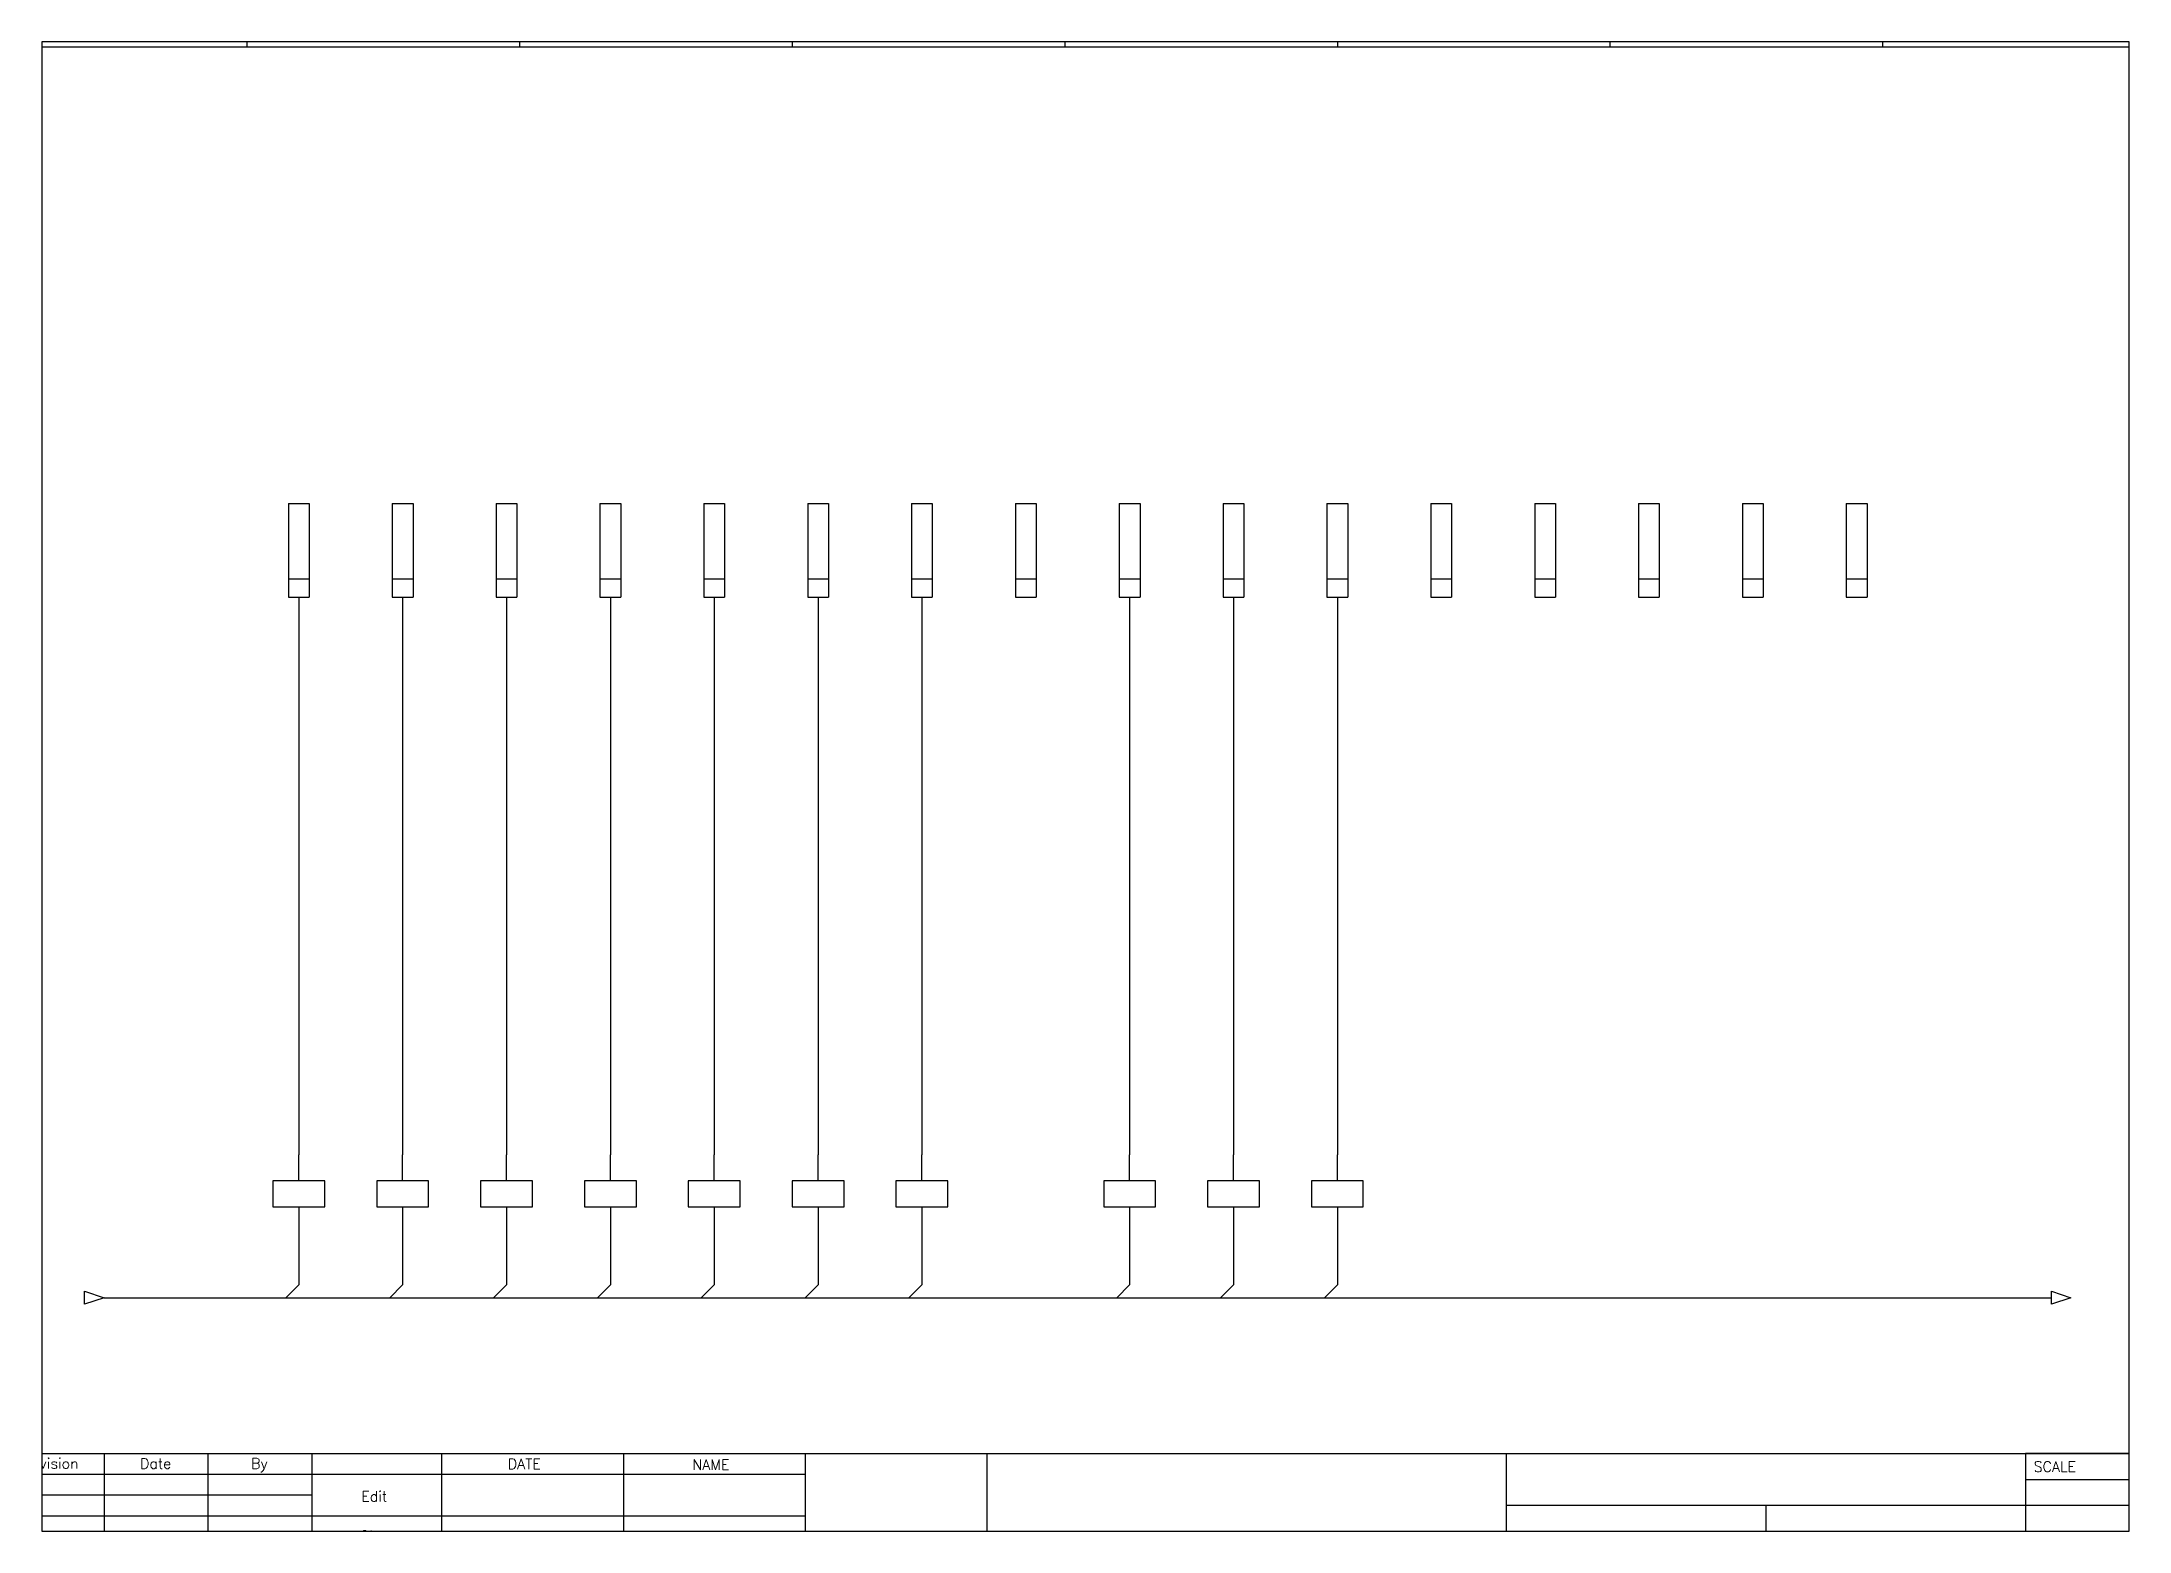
# Paper-space layout 'IEC A3 Title Block' of a CAD drawing. Header units: millimetres. Extents: x 13 to 415, y 5 to 292.
# The model-space entities are those that its viewports show. They can reach past a viewport. Long polylines and large blocks are cut down to what shows.
import ezdxf
from ezdxf.enums import TextEntityAlignment as Align

# ---------------------------------------------------------------- set-up
doc = ezdxf.new("R2010")
doc.units = ezdxf.units.MM
doc.header["$LTSCALE"] = 6
for name, color, linetype in [('025', 1, 'Continuous'), ('05', 6, 'Continuous'), ('BLU_1.0mm^2', 5, 'Continuous'), ('BRN_1.0mm^2', 14, 'Continuous'), ('DESC', 1, 'Continuous'), ('DESCCHILD', 212, 'Continuous'), ('LOC', 8, 'Continuous'), ('MISC', 2, 'Continuous'), ('SYMS', 7, 'Continuous'), ('TAGS', 51, 'Continuous'), ('TERMS', 4, 'Continuous'), ('WIRENO', 70, 'Continuous'), ('WIREREF', 61, 'Continuous'), ('WIREREF_DEST', 61, 'Continuous'), ('XREF', 7, 'Continuous')]:
    doc.layers.add(name, color=color, linetype=linetype)
doc.styles.add('WD', font='romans.shx')
doc.styles.add('WD_IEC', font='ISOCP2.shx', dxfattribs={"width": 0.9, "height": 4})

psp = doc.layouts.new('IEC A3 Title Block')

msp = doc.modelspace()

# ---------------------------------------------------------------- texts
at = {"layer": '05', "char_height": 3, "attachment_point": 1}
for s, insert in [('1', (25.61, 295.89)), ('2', (78.11, 295.89)), ('3', (130.61, 295.89)), ('4', (183.11, 295.89)), ('5', (235.61, 295.89)), ('6', (288.11, 295.89)), ('7', (340.61, 295.89)), ('8', (393.11, 295.89))]:
    msp.add_mtext_dynamic_manual_height_columns(s, width=14.5619, gutter_width=12.5, heights=[0], dxfattribs=dict(at, insert=insert))
at = {"layer": 'DESCCHILD', "char_height": 2, "attachment_point": 1, "rotation": 90, "style": 'WD_IEC'}
for s, insert in [('ENABLE PALLET FEEDER MOTOR', (160, 225)), ('ENABLE EXIT CONVEYOR MOTOR', (180, 225)), ('ENABLE BOX FEEDER MOTOR', (60, 225)), ('ENABLE ELEVATOR UP MOTOR', (100, 225)), ('ENABLE LOAD PALLET MOTOR', (140, 225)), ('ENABLE LOAD BELT MOTOR', (80, 225)), ('ENABLE ELEVATOR DOWN MOTOR', (120, 225)), ('FAULT RESET LIGHT', (220, 225)), ('START FEEDING LIGHT', (240, 225)), ('STOP FEEDING LIGHT', (260, 225)), ('RESERVE', (200, 225)), ('RESERVE', (280, 225)), ('RESERVE', (300, 225)), ('RESERVE', (320, 225)), ('RESERVE', (340, 225)), ('RESERVE', (360, 225))]:
    msp.add_mtext_dynamic_manual_height_columns(s, width=31.6116, gutter_width=7.5, heights=[7.66], dxfattribs=dict(at, insert=insert))
at = {"layer": 'MISC', "char_height": 1.5, "attachment_point": 8, "rotation": 90}
for insert in [(61.75, 155), (81.75, 155), (101.75, 155), (121.75, 155), (141.75, 155), (161.75, 155), (181.75, 155), (221.75, 155), (241.75, 155), (261.75, 155)]:
    msp.add_mtext('\\W1;BRN_1.0MM^ 2', dxfattribs=dict(at, insert=insert))
at = {"layer": 'XREF', "char_height": 1.5, "attachment_point": 1, "style": 'WD_IEC'}
for s, insert in [('{\\Fmonotxt|c0;11 \\Facaderef|c0;-O-} {\\Fmonotxt|c0;14} 02.7', (56, 45)), ('{\\Fmonotxt|c0;\\W1;11 \\Facaderef|c0;-O-\\Fisocp2|c0; \\Fmonotxt|c0;14\\Fisocp2|c0; 03.7}', (76, 45)), ('{\\Fmonotxt|c0;\\W1;11 \\Facaderef|c0;-O-\\Fisocp2|c0; \\Fmonotxt|c0;14\\Fisocp2|c0; 04.6}', (96, 45)), ('{\\Fmonotxt|c0;\\W1;11 \\Facaderef|c0;-O-\\Fisocp2|c0; \\Fmonotxt|c0;14\\Fisocp2|c0; 04.8}', (116, 45)), ('{\\Fmonotxt|c0;\\W1;11 \\Facaderef|c0;-O-\\Fisocp2|c0; \\Fmonotxt|c0;14\\Fisocp2|c0; 05.7}', (136, 45)), ('{\\Fmonotxt|c0;\\W1;11 \\Facaderef|c0;-O-\\Fisocp2|c0; \\Fmonotxt|c0;14\\Fisocp2|c0; 06.7}', (156, 45)), ('{\\Fmonotxt|c0;\\W1;11 \\Facaderef|c0;-O-\\Fisocp2|c0; \\Fmonotxt|c0;14\\Fisocp2|c0; 7.7}', (176, 45)), ('{\\Fmonotxt|c0;\\W1;11 \\Facaderef|c0;-O-\\Fisocp2|c0; \\Fmonotxt|c0;14\\Fisocp2|c0; 23.2}', (215, 45)), ('{\\Fmonotxt|c0;\\W1;11 \\Facaderef|c0;-O-\\Fisocp2|c0; \\Fmonotxt|c0;14\\Fisocp2|c0; 23.3}', (236, 45)), ('{\\Fmonotxt|c0;\\W1;11 \\Facaderef|c0;-O-\\Fisocp2|c0; \\Fmonotxt|c0;14\\Fisocp2|c0; 23.4}', (256, 45))]:
    msp.add_mtext(s, dxfattribs=dict(at, insert=insert))

# ---------------------------------------------------------------- blocks, each defined once
blk = doc.blocks.new('IEC_tblock_a3_floriambra')
at = {"layer": '05'}
for p, q in [((-840, 20), (-420, 20)), ((-815, 20), (-815, 0)), ((-795, 20), (-795, 0)), ((-775, 20), (-775, 0)), ((-750, 20), (-750, 0)), ((-715, 20), (-715, 0)), ((-680, 20), (-680, 0)), ((-645, 20), (-645, 0)), ((-545, 20), (-545, 0)), ((-420, 20), (-445, 20)), ((-445, 20), (-445, 0)), ((-445, 20), (-445, 15)), ((-840, 16), (-775, 16)), ((-775, 16), (-680, 16)), ((-445, 15), (-420, 15)), ((-840, 12), (-775, 12)), ((-545, 10), (-445, 10)), ((-495, 10), (-495, 0)), ((-445, 10), (-420, 10)), ((-840, 8), (-775, 8)), ((-775, 8), (-680, 8)), ((-445, 5), (-420, 5)), ((-420, 5), (-432.5, 5)), ((-432.5, 5), (-432.5, 0)), ((-840, 4), (-775, 4))]:
    blk.add_line(p, q, dxfattribs=at)
at = {"flags": 4}
for tag, p, height in [('DESCRIPT_PROYECT', (-642.46, 13.18), 3), ('CODIGO_PROYECT', (-542.84, 14.13), 2), ('SCALA', (-432.21, 16.54), 1.5), ('FECHA_CREA', (-747.6, 10.56), 2), ('AUTHOR', (-713.38, 10.89), 2), ('INSTALACION', (-441.74, 11.01), 2), ('DESCRIPCION_1', (-642.34, 8.1), 3), ('LOCALIZACION', (-441.61, 6.6), 2), ('FECHA_EDIT', (-747.73, 3.45), 2), ('REVISADO', (-713.31, 2.96), 2), ('DESCRIPCION_2', (-642.22, 3.39), 3), ('ARCHIVO', (-542.76, 1.55), 2), ('COMENTARIO', (-492.87, 1.14), 2), ('PAG', (-429.4, 1.2), 2)]:
    blk.add_attdef(tag, p, '', height=height, dxfattribs=at)
at = {"layer": '025', "style": 'WD'}
for s, p in [('Revision', (-825.33, 17.07)), ('Date', (-805.08, 17.05)), ('By', (-785.09, 17.06)), ('NAME', (-698.14, 16.82)), ('SCALE', (-439.33, 16.45))]:
    blk.add_text(s, height=2, dxfattribs=at).set_placement(p, align=Align.CENTER)
for s, p in [('DATE', (-737.24, 16.98)), ('Edit', (-765.46, 10.72)), ('Chec.', (-765.74, 3.12)), ('SHEETS', (-444.15, 1.23))]:
    blk.add_text(s, height=2, dxfattribs=at).set_placement(p)
blk = doc.blocks.new('PLCIOO3V')
for p, q in [((-2, 18), (-2, 0)), ((-2, 18), (2, 18)), ((2, 18), (2, 0)), ((-2, 3.5), (2, 3.5)), ((-2, 0), (2, 0))]:
    blk.add_line(p, q)
at = {"style": 'WD_IEC', "width": 0.9}
blk.add_attdef('TERMDESC01L', text='', height=2, rotation=90, dxfattribs=at).set_placement((2.25, 42.5), align=Align.TOP_RIGHT)
at = {"style": 'WD_IEC'}
for tag, height, width, p in [('MFG', 2.5, 0.8, (-7, 32.5)), ('DESC', 2.5, 0.8, (-4, 32.5)), ('DESCA01', 2.5, 0.9, (-0.5, 32.5)), ('DESCB01', 2.5, 0.9, (2.5, 32.5)), ('DESCD01', 2.5, 0.9, (5.53, 32.5)), ('DESCE01', 2.5, 0.9, (8.53, 32.5)), ('CAT', 2.5, 0.9, (-7, 25.5)), ('DESCC01', 1, 0.9, (3.54, 15.8))]:
    blk.add_attdef(tag, text='', height=height, rotation=90, dxfattribs=dict(at, width=width)).set_placement(p, align=Align.RIGHT)
at = {"style": 'WD_IEC', "width": 0.8}
for tag, p in [('INST', (-3.5, 15.5)), ('LOC', (-3.5, 12))]:
    blk.add_attdef(tag, text='', height=2.5, dxfattribs=at).set_placement(p, align=Align.RIGHT)
at = {"style": 'WD_IEC', "width": 0.9}
blk.add_attdef('LINE1', text='', height=2.5, rotation=90, dxfattribs=at).set_placement((-16, 10), align=Align.CENTER)
blk.add_attdef('LINE2', text='', height=2.5, rotation=90, dxfattribs=at).set_placement((-16, 10), align=Align.TOP_CENTER)
at = {"style": 'WD_IEC', "width": 0.8}
for tag, height, p in [('TAGA01', 2.5, (0, 9)), ('TERM01L', 2, (0, 1.75))]:
    blk.add_attdef(tag, text='', height=height, rotation=90, dxfattribs=at).set_placement(p, align=Align.MIDDLE)
at = {"style": 'WD_IEC'}
blk.add_attdef('TAG1', text='', height=1, rotation=90, dxfattribs=at).set_placement((-3.18, 8.27), align=Align.RIGHT)
at = {"linetype": 'Continuous', "style": 'WD_IEC', "flags": 9}
for tag, p in [('ASSYCODE', (-2.39, 7.82)), ('FAMILY', (-2.39, 1.32))]:
    blk.add_attdef(tag, text='', height=0.16, rotation=90, dxfattribs=at).set_placement(p, align=Align.CENTER)
at = {"style": 'WD_IEC', "flags": 1}
blk.add_attdef('X8TERM01L', (0, 0), '', height=0.16, rotation=90, dxfattribs=at)
blk = doc.blocks.new('HA1D3')
blk.add_lwpolyline([(0, 0), (-3.75, -1.25), (-3.75, 1.25)], close=True)
at = {"style": 'WD_IEC'}
blk.add_attdef('XREF', text='', height=2.5, dxfattribs=at).set_placement((-5, 0), align=Align.MIDDLE_RIGHT)
at = {"style": 'WD_IEC', "flags": 1}
blk.add_attdef('SIGCODE', text='', height=1, dxfattribs=at).set_placement((-2.5, 1.8), align=Align.RIGHT)
at = {"style": 'WD_IEC'}
for tag, p, height, flags in [('X1TERM01', (0, 0), 0.32, 1), ('WIRENO', (1.25, 1), 2.5, 8)]:
    blk.add_attdef(tag, p, '', height=height, dxfattribs=dict(at, flags=flags))
blk.add_attdef('DESC1', text='', height=2.5, dxfattribs=at).set_placement((1.25, -1), align=Align.TOP_LEFT)
blk = doc.blocks.new('WD_WNH')
at = {"linetype": 'Continuous', "style": 'WD_IEC', "width": 0.8}
blk.add_attdef('WIRENO', text='', height=2.5, dxfattribs=at).set_placement((0, 0.75), align=Align.CENTER)
at = {"style": 'WD_IEC', "flags": 1}
for tag, p in [('W08USER', (0, 0.375)), ('W04USER', (0, 0.875)), ('W05USER', (0, 0.75)), ('W09USER', (0, 0.25)), ('W03USER', (0, 1)), ('W06USER', (0, 0.625)), ('W07USER', (0, 0.5)), ('W02USER', (0, 1.125)), ('W01USER', (0, 1.25)), ('W10USER', (0, 0.125))]:
    blk.add_attdef(tag, text='', height=0.08, dxfattribs=at).set_placement(p, align=Align.CENTER)
blk = doc.blocks.new('HA1S1')
blk.add_lwpolyline([(0, 1.25), (3.75, 0), (0, -1.25)], close=True)
at = {"style": 'WD_IEC'}
for tag, height, flags, p in [('WIRENO', 2.5, 8, (-1.25, 1)), ('SIGCODE', 1, 1, (5, 1.8))]:
    blk.add_attdef(tag, text='', height=height, dxfattribs=dict(at, flags=flags)).set_placement(p, align=Align.RIGHT)
at = {"style": 'WD_IEC', "flags": 1}
blk.add_attdef('X4TERM01', (0, 0), '', height=0.32, dxfattribs=at)
at = {"style": 'WD_IEC'}
blk.add_attdef('XREF', text='', height=2.5, dxfattribs=at).set_placement((5, 0), align=Align.MIDDLE_LEFT)
blk.add_attdef('DESC1', text='', height=2.5, dxfattribs=at).set_placement((-1.25, -1), align=Align.TOP_RIGHT)
blk = doc.blocks.new('HT0_412')
for p, q in [((0, 2.5), (-2.5, 0)), ((-2.5, 0), (2.5, 0))]:
    blk.add_line(p, q)
at = {"style": 'WD_IEC', "flags": 1}
for tag, p in [('X4TERM01', (-2.5, 0)), ('WDWSEQ', (-2.1, 1.03)), ('X2TERM01', (0, 2.5)), ('X1TERM01', (2.5, 0))]:
    blk.add_attdef(tag, p, '', height=0.4, dxfattribs=at)
blk = doc.blocks.new('VCR1')
for p, q in [((0, 2.5), (0, 7.5)), ((0, -2.5), (0, -7.5))]:
    blk.add_line(p, q)
blk.add_lwpolyline([(-5, 2.5), (-5, -2.5), (5, -2.5), (5, 2.5)], close=True)
at = {"style": 'WD_IEC'}
for tag, p in [('INST', (-5.25, 11.5)), ('LOC', (-5.25, 8)), ('TAG1', (-5.25, 4.5)), ('DESC2', (-5.25, -10.35)), ('DESC1', (-5.25, -6.85)), ('DESC3', (-5.25, -13.85))]:
    blk.add_attdef(tag, text='', height=2.5, dxfattribs=at).set_placement(p, align=Align.RIGHT)
blk.add_attdef('TERM01', text='', height=2, rotation=90, dxfattribs=at).set_placement((-1, 7.5), align=Align.RIGHT)
at = {"style": 'WD_IEC', "flags": 1}
for tag, p, height in [('X2TERM01', (0, 7.5), 0.32), ('X4LINK', (-5, 0), 0.32), ('X1LINK', (5, 0), 0.32), ('ASSYCODE', (1, -4), 1), ('X8TERM02', (0, -7.5), 0.32), ('FAMILY', (1, -5.5), 1), ('CATDESC', (1, -7), 1)]:
    blk.add_attdef(tag, p, '', height=height, dxfattribs=at)
at = {"style": 'WD_IEC', "flags": 9}
for tag, p in [('MFG', (-6, 1)), ('CAT', (-6, -1.5))]:
    blk.add_attdef(tag, text='', height=1.5, dxfattribs=at).set_placement(p, align=Align.RIGHT)
at = {"style": 'WD_IEC'}
blk.add_attdef('TERM02', (-1, -7.5), '', height=2, rotation=90, dxfattribs=at)
at = {"lineweight": 9, "style": 'WD_IEC'}
for tag, p in [('NO', (-5.5, -16.5)), ('NC', (-5.5, -20))]:
    blk.add_attdef(tag, text='', height=2.5, dxfattribs=at).set_placement(p, align=Align.TOP_RIGHT)
for tag, p in [('XREFNO', (-4, -16.5)), ('XREFNC', (-4, -20))]:
    blk.add_attdef(tag, text='', height=2.5, dxfattribs=at).set_placement(p, align=Align.TOP_LEFT)
blk = doc.blocks.new('WD_WNV')
at = {"linetype": 'Continuous', "style": 'WD_IEC', "width": 0.8}
blk.add_attdef('WIRENO', text='', height=2.5, dxfattribs=at).set_placement((-1.6, 0), align=Align.MIDDLE_RIGHT)
at = {"style": 'WD_IEC', "flags": 1}
for tag, p in [('W08USER', (-1, 0.375)), ('W04USER', (-1, 0.875)), ('W05USER', (-1, 0.75)), ('W09USER', (-1, 0.25)), ('W03USER', (-1, 1)), ('W06USER', (-1, 0.625)), ('W07USER', (-1, 0.5)), ('W02USER', (-1, 1.125)), ('W01USER', (-1, 1.25)), ('W10USER', (-1, 0.125))]:
    blk.add_attdef(tag, text='', height=0.08, dxfattribs=at).set_placement(p, align=Align.CENTER)

# ---------------------------------------------------------------- linework, layer by layer
at = {"layer": '05'}
for p, q in [((52.5, 297), (52.5, 291)), ((105, 297), (105, 291)), ((157.5, 297), (157.5, 291)), ((210, 297), (210, 291)), ((262.5, 297), (262.5, 291)), ((315, 297), (315, 291)), ((367.5, 297), (367.5, 291)), ((0, 291), (420, 291))]:
    msp.add_line(p, q, dxfattribs=at)
at = {"layer": 'BLU_1.0mm^2'}
for p, q in [((62.5, 62.5), (62.5, 52.5)), ((82.5, 62.5), (82.5, 52.5)), ((102.5, 62.5), (102.5, 52.5)), ((122.5, 62.5), (122.5, 52.5)), ((142.5, 62.5), (142.5, 52.5)), ((162.5, 62.5), (162.5, 52.5)), ((182.5, 62.5), (182.5, 52.5)), ((222.5, 62.5), (222.5, 52.5)), ((242.5, 62.5), (242.5, 52.5)), ((262.5, 62.5), (262.5, 52.5)), ((25, 50), (60, 50)), ((65, 50), (80, 50)), ((85, 50), (100, 50)), ((105, 50), (120, 50)), ((125, 50), (140, 50)), ((145, 50), (160, 50)), ((165, 50), (180, 50)), ((185, 50), (220, 50)), ((225, 50), (240, 50)), ((245, 50), (260, 50)), ((265, 50), (400, 50))]:
    msp.add_line(p, q, dxfattribs=at)
at = {"layer": 'BRN_1.0mm^2'}
for p, q in [((62.5, 185), (62.5, 77.5)), ((82.5, 185), (82.5, 77.5)), ((102.5, 185), (102.5, 77.5)), ((122.5, 185), (122.5, 77.5)), ((142.5, 185), (142.5, 77.5)), ((162.5, 185), (162.5, 77.5)), ((182.5, 185), (182.5, 77.5)), ((222.5, 185), (222.5, 77.5)), ((242.5, 185), (242.5, 77.5)), ((262.5, 185), (262.5, 77.5))]:
    msp.add_line(p, q, dxfattribs=at)

# ---------------------------------------------------------------- block references
ref = msp.add_blockref('IEC_tblock_a3_floriambra', (840, 0))
ref.add_attrib('FECHA_EDIT', '2026-03-07', (92.27, 3.45), dxfattribs={"height": 2})
ref.add_attrib('FECHA_CREA', '2026-03-07', (92.4, 10.56), dxfattribs={"height": 2})
ref.add_attrib('REVISADO', 'FLORIAMBRA', (126.69, 2.96), dxfattribs={"height": 2})
ref.add_attrib('AUTHOR', 'FLORIAMBRA', (126.62, 10.89), dxfattribs={"height": 2})
ref.add_attrib('DESCRIPCION_2', '6ES7223-1BL32-0XB0', (197.78, 3.39), dxfattribs={"height": 3})
ref.add_attrib('DESCRIPCION_1', 'SM 1223, 16DI/16DO', (197.66, 8.1), dxfattribs={"height": 3})
ref.add_attrib('DESCRIPT_PROYECT', 'PLC DIGITAL OUTPUTS', (197.54, 13.18), dxfattribs={"height": 3})
ref.add_attrib('CODIGO_PROYECT', 'FA001', (297.16, 14.13), dxfattribs={"height": 2})
ref.add_attrib('ARCHIVO', '18-OUTPUTDO6ES7215-1AG40-0XB0', (297.24, 1.55), dxfattribs={"height": 2})
ref.add_attrib('PAG', '18', (410.6, 1.2), dxfattribs={"height": 2})
ref.add_attrib('SCALA', '1:1', (407.79, 16.54), dxfattribs={"height": 1.5})
at = {"layer": 'BLU_1.0mm^2'}
for p in [(62.5, 50), (82.5, 50), (102.5, 50), (122.5, 50), (142.5, 50), (162.5, 50), (182.5, 50), (222.5, 50), (242.5, 50), (262.5, 50)]:
    msp.add_blockref('HT0_412', p, dxfattribs=at)
at = {"layer": 'SYMS'}
ref = msp.add_blockref('PLCIOO3V', (62.5, 185), dxfattribs=at)
ref.add_attrib('TERM01L', 'DQ.a', dxfattribs={"layer": 'TERMS', "height": 2, "rotation": 90, "style": 'WD_IEC', "width": 0.8}).set_placement((62.5, 186.75), align=Align.MIDDLE)
ref.add_attrib('DESCC01', 'SM 1223, 16DI/16DO', dxfattribs={"layer": 'DESC', "height": 1, "rotation": 90, "style": 'WD_IEC', "width": 0.9}).set_placement((66.04, 200.8), align=Align.RIGHT)
ref.add_attrib('LOC', 'A1', dxfattribs={"layer": 'LOC', "height": 2.5, "style": 'WD_IEC', "width": 0.8}).set_placement((59, 197), align=Align.RIGHT)
ref.add_attrib('TAGA01', '0', dxfattribs={"layer": 'TAGS', "height": 2.5, "rotation": 90, "style": 'WD_IEC', "width": 0.8}).set_placement((62.5, 194), align=Align.MIDDLE)
ref.add_attrib('TAG1', '+A1-A2', dxfattribs={"layer": 'TAGS', "height": 1, "rotation": 90, "style": 'WD_IEC'}).set_placement((59.32, 193.27), align=Align.RIGHT)
ref = msp.add_blockref('PLCIOO3V', (82.5, 185), dxfattribs=at)
ref.add_attrib('TERM01L', 'DQ.a', dxfattribs={"layer": 'TERMS', "height": 2, "rotation": 90, "style": 'WD_IEC', "width": 0.8}).set_placement((82.5, 186.75), align=Align.MIDDLE)
ref.add_attrib('DESCC01', 'SM 1223, 16DI/16DO', dxfattribs={"layer": 'DESC', "height": 1, "rotation": 90, "style": 'WD_IEC', "width": 0.9}).set_placement((86.04, 200.8), align=Align.RIGHT)
ref.add_attrib('LOC', 'A1', dxfattribs={"layer": 'LOC', "height": 2.5, "style": 'WD_IEC', "width": 0.8}).set_placement((79, 197), align=Align.RIGHT)
ref.add_attrib('TAGA01', '1', dxfattribs={"layer": 'TAGS', "height": 2.5, "rotation": 90, "style": 'WD_IEC', "width": 0.8}).set_placement((82.5, 194), align=Align.MIDDLE)
ref.add_attrib('TAG1', '+A1-A2', dxfattribs={"layer": 'TAGS', "height": 1, "rotation": 90, "style": 'WD_IEC'}).set_placement((79.32, 193.27), align=Align.RIGHT)
ref = msp.add_blockref('PLCIOO3V', (102.5, 185), dxfattribs=at)
ref.add_attrib('TERM01L', 'DQ.a', dxfattribs={"layer": 'TERMS', "height": 2, "rotation": 90, "style": 'WD_IEC', "width": 0.8}).set_placement((102.5, 186.75), align=Align.MIDDLE)
ref.add_attrib('DESCC01', 'SM 1223, 16DI/16DO', dxfattribs={"layer": 'DESC', "height": 1, "rotation": 90, "style": 'WD_IEC', "width": 0.9}).set_placement((106.04, 200.8), align=Align.RIGHT)
ref.add_attrib('LOC', 'A1', dxfattribs={"layer": 'LOC', "height": 2.5, "style": 'WD_IEC', "width": 0.8}).set_placement((99, 197), align=Align.RIGHT)
ref.add_attrib('TAGA01', '2', dxfattribs={"layer": 'TAGS', "height": 2.5, "rotation": 90, "style": 'WD_IEC', "width": 0.8}).set_placement((102.5, 194), align=Align.MIDDLE)
ref.add_attrib('TAG1', '+A1-A2', dxfattribs={"layer": 'TAGS', "height": 1, "rotation": 90, "style": 'WD_IEC'}).set_placement((99.32, 193.27), align=Align.RIGHT)
ref = msp.add_blockref('PLCIOO3V', (122.5, 185), dxfattribs=at)
ref.add_attrib('TERM01L', 'DQ.a', dxfattribs={"layer": 'TERMS', "height": 2, "rotation": 90, "style": 'WD_IEC', "width": 0.8}).set_placement((122.5, 186.75), align=Align.MIDDLE)
ref.add_attrib('DESCC01', 'SM 1223, 16DI/16DO', dxfattribs={"layer": 'DESC', "height": 1, "rotation": 90, "style": 'WD_IEC', "width": 0.9}).set_placement((126.04, 200.8), align=Align.RIGHT)
ref.add_attrib('LOC', 'A1', dxfattribs={"layer": 'LOC', "height": 2.5, "style": 'WD_IEC', "width": 0.8}).set_placement((119, 197), align=Align.RIGHT)
ref.add_attrib('TAGA01', '3', dxfattribs={"layer": 'TAGS', "height": 2.5, "rotation": 90, "style": 'WD_IEC', "width": 0.8}).set_placement((122.5, 194), align=Align.MIDDLE)
ref.add_attrib('TAG1', '+A1-A2', dxfattribs={"layer": 'TAGS', "height": 1, "rotation": 90, "style": 'WD_IEC'}).set_placement((119.32, 193.27), align=Align.RIGHT)
ref = msp.add_blockref('PLCIOO3V', (142.5, 185), dxfattribs=at)
ref.add_attrib('TERM01L', 'DQ.a', dxfattribs={"layer": 'TERMS', "height": 2, "rotation": 90, "style": 'WD_IEC', "width": 0.8}).set_placement((142.5, 186.75), align=Align.MIDDLE)
ref.add_attrib('DESCC01', 'SM 1223, 16DI/16DO', dxfattribs={"layer": 'DESC', "height": 1, "rotation": 90, "style": 'WD_IEC', "width": 0.9}).set_placement((146.04, 200.8), align=Align.RIGHT)
ref.add_attrib('LOC', 'A1', dxfattribs={"layer": 'LOC', "height": 2.5, "style": 'WD_IEC', "width": 0.8}).set_placement((139, 197), align=Align.RIGHT)
ref.add_attrib('TAGA01', '4', dxfattribs={"layer": 'TAGS', "height": 2.5, "rotation": 90, "style": 'WD_IEC', "width": 0.8}).set_placement((142.5, 194), align=Align.MIDDLE)
ref.add_attrib('TAG1', '+A1-A2', dxfattribs={"layer": 'TAGS', "height": 1, "rotation": 90, "style": 'WD_IEC'}).set_placement((139.32, 193.27), align=Align.RIGHT)
ref = msp.add_blockref('PLCIOO3V', (162.5, 185), dxfattribs=at)
ref.add_attrib('TERM01L', 'DQ.a', dxfattribs={"layer": 'TERMS', "height": 2, "rotation": 90, "style": 'WD_IEC', "width": 0.8}).set_placement((162.5, 186.75), align=Align.MIDDLE)
ref.add_attrib('DESCC01', 'SM 1223, 16DI/16DO', dxfattribs={"layer": 'DESC', "height": 1, "rotation": 90, "style": 'WD_IEC', "width": 0.9}).set_placement((166.04, 200.8), align=Align.RIGHT)
ref.add_attrib('LOC', 'A1', dxfattribs={"layer": 'LOC', "height": 2.5, "style": 'WD_IEC', "width": 0.8}).set_placement((159, 197), align=Align.RIGHT)
ref.add_attrib('TAGA01', '5', dxfattribs={"layer": 'TAGS', "height": 2.5, "rotation": 90, "style": 'WD_IEC', "width": 0.8}).set_placement((162.5, 194), align=Align.MIDDLE)
ref.add_attrib('TAG1', '+A1-A2', dxfattribs={"layer": 'TAGS', "height": 1, "rotation": 90, "style": 'WD_IEC'}).set_placement((159.32, 193.27), align=Align.RIGHT)
ref = msp.add_blockref('PLCIOO3V', (182.5, 185), dxfattribs=at)
ref.add_attrib('TERM01L', 'DQ.a', dxfattribs={"layer": 'TERMS', "height": 2, "rotation": 90, "style": 'WD_IEC', "width": 0.8}).set_placement((182.5, 186.75), align=Align.MIDDLE)
ref.add_attrib('DESCC01', 'SM 1223, 16DI/16DO', dxfattribs={"layer": 'DESC', "height": 1, "rotation": 90, "style": 'WD_IEC', "width": 0.9}).set_placement((186.04, 200.8), align=Align.RIGHT)
ref.add_attrib('LOC', 'A1', dxfattribs={"layer": 'LOC', "height": 2.5, "style": 'WD_IEC', "width": 0.8}).set_placement((179, 197), align=Align.RIGHT)
ref.add_attrib('TAGA01', '6', dxfattribs={"layer": 'TAGS', "height": 2.5, "rotation": 90, "style": 'WD_IEC', "width": 0.8}).set_placement((182.5, 194), align=Align.MIDDLE)
ref.add_attrib('TAG1', '+A1-A2', dxfattribs={"layer": 'TAGS', "height": 1, "rotation": 90, "style": 'WD_IEC'}).set_placement((179.32, 193.27), align=Align.RIGHT)
ref = msp.add_blockref('PLCIOO3V', (202.5, 185), dxfattribs=at)
ref.add_attrib('TERM01L', 'DQ.a', dxfattribs={"layer": 'TERMS', "height": 2, "rotation": 90, "style": 'WD_IEC', "width": 0.8}).set_placement((202.5, 186.75), align=Align.MIDDLE)
ref.add_attrib('DESCC01', 'SM 1223, 16DI/16DO', dxfattribs={"layer": 'DESC', "height": 1, "rotation": 90, "style": 'WD_IEC', "width": 0.9}).set_placement((206.04, 200.8), align=Align.RIGHT)
ref.add_attrib('LOC', 'A1', dxfattribs={"layer": 'LOC', "height": 2.5, "style": 'WD_IEC', "width": 0.8}).set_placement((199, 197), align=Align.RIGHT)
ref.add_attrib('TAGA01', '7', dxfattribs={"layer": 'TAGS', "height": 2.5, "rotation": 90, "style": 'WD_IEC', "width": 0.8}).set_placement((202.5, 194), align=Align.MIDDLE)
ref.add_attrib('TAG1', '+A1-A2', dxfattribs={"layer": 'TAGS', "height": 1, "rotation": 90, "style": 'WD_IEC'}).set_placement((199.32, 193.27), align=Align.RIGHT)
ref = msp.add_blockref('PLCIOO3V', (222.5, 185), dxfattribs=at)
ref.add_attrib('TERM01L', 'DQ.b', dxfattribs={"layer": 'TERMS', "height": 2, "rotation": 90, "style": 'WD_IEC', "width": 0.8}).set_placement((222.5, 186.75), align=Align.MIDDLE)
ref.add_attrib('DESCC01', 'SM 1223, 16DI/16DO', dxfattribs={"layer": 'DESC', "height": 1, "rotation": 90, "style": 'WD_IEC', "width": 0.9}).set_placement((226.04, 200.8), align=Align.RIGHT)
ref.add_attrib('LOC', 'A1', dxfattribs={"layer": 'LOC', "height": 2.5, "style": 'WD_IEC', "width": 0.8}).set_placement((219, 197), align=Align.RIGHT)
ref.add_attrib('TAGA01', '0', dxfattribs={"layer": 'TAGS', "height": 2.5, "rotation": 90, "style": 'WD_IEC', "width": 0.8}).set_placement((222.5, 194), align=Align.MIDDLE)
ref.add_attrib('TAG1', '+A1-A2', dxfattribs={"layer": 'TAGS', "height": 1, "rotation": 90, "style": 'WD_IEC'}).set_placement((219.32, 193.27), align=Align.RIGHT)
ref = msp.add_blockref('PLCIOO3V', (242.5, 185), dxfattribs=at)
ref.add_attrib('TERM01L', 'DQ.b', dxfattribs={"layer": 'TERMS', "height": 2, "rotation": 90, "style": 'WD_IEC', "width": 0.8}).set_placement((242.5, 186.75), align=Align.MIDDLE)
ref.add_attrib('DESCC01', 'SM 1223, 16DI/16DO', dxfattribs={"layer": 'DESC', "height": 1, "rotation": 90, "style": 'WD_IEC', "width": 0.9}).set_placement((246.04, 200.8), align=Align.RIGHT)
ref.add_attrib('LOC', 'A1', dxfattribs={"layer": 'LOC', "height": 2.5, "style": 'WD_IEC', "width": 0.8}).set_placement((239, 197), align=Align.RIGHT)
ref.add_attrib('TAGA01', '1', dxfattribs={"layer": 'TAGS', "height": 2.5, "rotation": 90, "style": 'WD_IEC', "width": 0.8}).set_placement((242.5, 194), align=Align.MIDDLE)
ref.add_attrib('TAG1', '+A1-A2', dxfattribs={"layer": 'TAGS', "height": 1, "rotation": 90, "style": 'WD_IEC'}).set_placement((239.32, 193.27), align=Align.RIGHT)
ref = msp.add_blockref('PLCIOO3V', (262.5, 185), dxfattribs=at)
ref.add_attrib('TERM01L', 'DQ.b', dxfattribs={"layer": 'TERMS', "height": 2, "rotation": 90, "style": 'WD_IEC', "width": 0.8}).set_placement((262.5, 186.75), align=Align.MIDDLE)
ref.add_attrib('DESCC01', 'SM 1223, 16DI/16DO', dxfattribs={"layer": 'DESC', "height": 1, "rotation": 90, "style": 'WD_IEC', "width": 0.9}).set_placement((266.04, 200.8), align=Align.RIGHT)
ref.add_attrib('LOC', 'A1', dxfattribs={"layer": 'LOC', "height": 2.5, "style": 'WD_IEC', "width": 0.8}).set_placement((259, 197), align=Align.RIGHT)
ref.add_attrib('TAGA01', '2', dxfattribs={"layer": 'TAGS', "height": 2.5, "rotation": 90, "style": 'WD_IEC', "width": 0.8}).set_placement((262.5, 194), align=Align.MIDDLE)
ref.add_attrib('TAG1', '+A1-A2', dxfattribs={"layer": 'TAGS', "height": 1, "rotation": 90, "style": 'WD_IEC'}).set_placement((259.32, 193.27), align=Align.RIGHT)
ref = msp.add_blockref('PLCIOO3V', (282.5, 185), dxfattribs=at)
ref.add_attrib('TERM01L', 'DQ.b', dxfattribs={"layer": 'TERMS', "height": 2, "rotation": 90, "style": 'WD_IEC', "width": 0.8}).set_placement((282.5, 186.75), align=Align.MIDDLE)
ref.add_attrib('DESCC01', 'SM 1223, 16DI/16DO', dxfattribs={"layer": 'DESC', "height": 1, "rotation": 90, "style": 'WD_IEC', "width": 0.9}).set_placement((286.04, 200.8), align=Align.RIGHT)
ref.add_attrib('LOC', 'A1', dxfattribs={"layer": 'LOC', "height": 2.5, "style": 'WD_IEC', "width": 0.8}).set_placement((279, 197), align=Align.RIGHT)
ref.add_attrib('TAGA01', '3', dxfattribs={"layer": 'TAGS', "height": 2.5, "rotation": 90, "style": 'WD_IEC', "width": 0.8}).set_placement((282.5, 194), align=Align.MIDDLE)
ref.add_attrib('TAG1', '+A1-A2', dxfattribs={"layer": 'TAGS', "height": 1, "rotation": 90, "style": 'WD_IEC'}).set_placement((279.32, 193.27), align=Align.RIGHT)
ref = msp.add_blockref('PLCIOO3V', (302.5, 185), dxfattribs=at)
ref.add_attrib('TERM01L', 'DQ.b', dxfattribs={"layer": 'TERMS', "height": 2, "rotation": 90, "style": 'WD_IEC', "width": 0.8}).set_placement((302.5, 186.75), align=Align.MIDDLE)
ref.add_attrib('DESCC01', 'SM 1223, 16DI/16DO', dxfattribs={"layer": 'DESC', "height": 1, "rotation": 90, "style": 'WD_IEC', "width": 0.9}).set_placement((306.04, 200.8), align=Align.RIGHT)
ref.add_attrib('LOC', 'A1', dxfattribs={"layer": 'LOC', "height": 2.5, "style": 'WD_IEC', "width": 0.8}).set_placement((299, 197), align=Align.RIGHT)
ref.add_attrib('TAGA01', '4', dxfattribs={"layer": 'TAGS', "height": 2.5, "rotation": 90, "style": 'WD_IEC', "width": 0.8}).set_placement((302.5, 194), align=Align.MIDDLE)
ref.add_attrib('TAG1', '+A1-A2', dxfattribs={"layer": 'TAGS', "height": 1, "rotation": 90, "style": 'WD_IEC'}).set_placement((299.32, 193.27), align=Align.RIGHT)
ref = msp.add_blockref('PLCIOO3V', (322.5, 185), dxfattribs=at)
ref.add_attrib('TERM01L', 'DQ.b', dxfattribs={"layer": 'TERMS', "height": 2, "rotation": 90, "style": 'WD_IEC', "width": 0.8}).set_placement((322.5, 186.75), align=Align.MIDDLE)
ref.add_attrib('DESCC01', 'SM 1223, 16DI/16DO', dxfattribs={"layer": 'DESC', "height": 1, "rotation": 90, "style": 'WD_IEC', "width": 0.9}).set_placement((326.04, 200.8), align=Align.RIGHT)
ref.add_attrib('LOC', 'A1', dxfattribs={"layer": 'LOC', "height": 2.5, "style": 'WD_IEC', "width": 0.8}).set_placement((319, 197), align=Align.RIGHT)
ref.add_attrib('TAGA01', '5', dxfattribs={"layer": 'TAGS', "height": 2.5, "rotation": 90, "style": 'WD_IEC', "width": 0.8}).set_placement((322.5, 194), align=Align.MIDDLE)
ref.add_attrib('TAG1', '+A1-A2', dxfattribs={"layer": 'TAGS', "height": 1, "rotation": 90, "style": 'WD_IEC'}).set_placement((319.32, 193.27), align=Align.RIGHT)
ref = msp.add_blockref('PLCIOO3V', (342.5, 185), dxfattribs=at)
ref.add_attrib('TERM01L', 'DQ.b', dxfattribs={"layer": 'TERMS', "height": 2, "rotation": 90, "style": 'WD_IEC', "width": 0.8}).set_placement((342.5, 186.75), align=Align.MIDDLE)
ref.add_attrib('DESCC01', 'SM 1223, 16DI/16DO', dxfattribs={"layer": 'DESC', "height": 1, "rotation": 90, "style": 'WD_IEC', "width": 0.9}).set_placement((346.04, 200.8), align=Align.RIGHT)
ref.add_attrib('LOC', 'A1', dxfattribs={"layer": 'LOC', "height": 2.5, "style": 'WD_IEC', "width": 0.8}).set_placement((339, 197), align=Align.RIGHT)
ref.add_attrib('TAGA01', '6', dxfattribs={"layer": 'TAGS', "height": 2.5, "rotation": 90, "style": 'WD_IEC', "width": 0.8}).set_placement((342.5, 194), align=Align.MIDDLE)
ref.add_attrib('TAG1', '+A1-A2', dxfattribs={"layer": 'TAGS', "height": 1, "rotation": 90, "style": 'WD_IEC'}).set_placement((339.32, 193.27), align=Align.RIGHT)
ref = msp.add_blockref('PLCIOO3V', (362.5, 185), dxfattribs=at)
ref.add_attrib('TERM01L', 'DQ.b', dxfattribs={"layer": 'TERMS', "height": 2, "rotation": 90, "style": 'WD_IEC', "width": 0.8}).set_placement((362.5, 186.75), align=Align.MIDDLE)
ref.add_attrib('DESCC01', 'SM 1223, 16DI/16DO', dxfattribs={"layer": 'DESC', "height": 1, "rotation": 90, "style": 'WD_IEC', "width": 0.9}).set_placement((366.04, 200.8), align=Align.RIGHT)
ref.add_attrib('LOC', 'A1', dxfattribs={"layer": 'LOC', "height": 2.5, "style": 'WD_IEC', "width": 0.8}).set_placement((359, 197), align=Align.RIGHT)
ref.add_attrib('TAGA01', '7', dxfattribs={"layer": 'TAGS', "height": 2.5, "rotation": 90, "style": 'WD_IEC', "width": 0.8}).set_placement((362.5, 194), align=Align.MIDDLE)
ref.add_attrib('TAG1', '+A1-A2', dxfattribs={"layer": 'TAGS', "height": 1, "rotation": 90, "style": 'WD_IEC'}).set_placement((359.32, 193.27), align=Align.RIGHT)
ref = msp.add_blockref('VCR1', (62.5, 70), dxfattribs=at)
ref.add_attrib('TERM02', '14', (61.5, 62.5), dxfattribs={"layer": 'TERMS', "height": 2, "rotation": 90, "style": 'WD_IEC'})
ref.add_attrib('TERM01', '13', dxfattribs={"layer": 'TERMS', "height": 2, "rotation": 90, "style": 'WD_IEC'}).set_placement((61.5, 77.5), align=Align.RIGHT)
ref.add_attrib('DESC3', '24VDC', dxfattribs={"layer": 'DESC', "height": 1.5, "style": 'WD_IEC'}).set_placement((60, 55), align=Align.RIGHT)
ref.add_attrib('DESC2', 'RPM32BD', dxfattribs={"layer": 'DESC', "height": 1.5, "style": 'WD_IEC'}).set_placement((60, 57.5), align=Align.RIGHT)
ref.add_attrib('DESC1', 'SCHNEIDER ELECTRIC', dxfattribs={"layer": 'DESC', "height": 1.5, "style": 'WD_IEC'}).set_placement((60, 60), align=Align.RIGHT)
ref.add_attrib('TAG1', '+A1-K200', dxfattribs={"layer": 'TAGS', "height": 2.5, "style": 'WD_IEC'}).set_placement((57.25, 74.5), align=Align.RIGHT)
ref = msp.add_blockref('VCR1', (82.5, 70), dxfattribs=at)
ref.add_attrib('TERM02', '14', (81.5, 62.5), dxfattribs={"layer": 'TERMS', "height": 2, "rotation": 90, "style": 'WD_IEC'})
ref.add_attrib('TERM01', '13', dxfattribs={"layer": 'TERMS', "height": 2, "rotation": 90, "style": 'WD_IEC'}).set_placement((81.5, 77.5), align=Align.RIGHT)
ref.add_attrib('DESC3', '24VDC', dxfattribs={"layer": 'DESC', "height": 1.5, "style": 'WD_IEC'}).set_placement((80, 55), align=Align.RIGHT)
ref.add_attrib('DESC2', 'RPM32BD', dxfattribs={"layer": 'DESC', "height": 1.5, "style": 'WD_IEC'}).set_placement((80, 57.5), align=Align.RIGHT)
ref.add_attrib('DESC1', 'SCHNEIDER ELECTRIC', dxfattribs={"layer": 'DESC', "height": 1.5, "style": 'WD_IEC'}).set_placement((80, 60), align=Align.RIGHT)
ref.add_attrib('TAG1', '+A1-K201', dxfattribs={"layer": 'TAGS', "height": 2.5, "style": 'WD_IEC'}).set_placement((77.25, 74.5), align=Align.RIGHT)
ref = msp.add_blockref('VCR1', (102.5, 70), dxfattribs=at)
ref.add_attrib('TERM02', '14', (101.5, 62.5), dxfattribs={"layer": 'TERMS', "height": 2, "rotation": 90, "style": 'WD_IEC'})
ref.add_attrib('TERM01', '13', dxfattribs={"layer": 'TERMS', "height": 2, "rotation": 90, "style": 'WD_IEC'}).set_placement((101.5, 77.5), align=Align.RIGHT)
ref.add_attrib('DESC3', '24VDC', dxfattribs={"layer": 'DESC', "height": 1.5, "style": 'WD_IEC'}).set_placement((100, 55), align=Align.RIGHT)
ref.add_attrib('DESC2', 'RPM32BD', dxfattribs={"layer": 'DESC', "height": 1.5, "style": 'WD_IEC'}).set_placement((100, 57.5), align=Align.RIGHT)
ref.add_attrib('DESC1', 'SCHNEIDER ELECTRIC', dxfattribs={"layer": 'DESC', "height": 1.5, "style": 'WD_IEC'}).set_placement((100, 60), align=Align.RIGHT)
ref.add_attrib('TAG1', '+A1-K202A', dxfattribs={"layer": 'TAGS', "height": 2.5, "style": 'WD_IEC'}).set_placement((97.25, 74.5), align=Align.RIGHT)
ref = msp.add_blockref('VCR1', (122.5, 70), dxfattribs=at)
ref.add_attrib('TERM02', '14', (121.5, 62.5), dxfattribs={"layer": 'TERMS', "height": 2, "rotation": 90, "style": 'WD_IEC'})
ref.add_attrib('TERM01', '13', dxfattribs={"layer": 'TERMS', "height": 2, "rotation": 90, "style": 'WD_IEC'}).set_placement((121.5, 77.5), align=Align.RIGHT)
ref.add_attrib('DESC3', '24VDC', dxfattribs={"layer": 'DESC', "height": 1.5, "style": 'WD_IEC'}).set_placement((120, 55), align=Align.RIGHT)
ref.add_attrib('DESC2', 'RPM32BD', dxfattribs={"layer": 'DESC', "height": 1.5, "style": 'WD_IEC'}).set_placement((120, 57.5), align=Align.RIGHT)
ref.add_attrib('DESC1', 'SCHNEIDER ELECTRIC', dxfattribs={"layer": 'DESC', "height": 1.5, "style": 'WD_IEC'}).set_placement((120, 60), align=Align.RIGHT)
ref.add_attrib('TAG1', '+A1-K202B', dxfattribs={"layer": 'TAGS', "height": 2.5, "style": 'WD_IEC'}).set_placement((117.25, 74.5), align=Align.RIGHT)
ref = msp.add_blockref('VCR1', (142.5, 70), dxfattribs=at)
ref.add_attrib('TERM02', '14', (141.5, 62.5), dxfattribs={"layer": 'TERMS', "height": 2, "rotation": 90, "style": 'WD_IEC'})
ref.add_attrib('TERM01', '13', dxfattribs={"layer": 'TERMS', "height": 2, "rotation": 90, "style": 'WD_IEC'}).set_placement((141.5, 77.5), align=Align.RIGHT)
ref.add_attrib('DESC3', '24VDC', dxfattribs={"layer": 'DESC', "height": 1.5, "style": 'WD_IEC'}).set_placement((140, 55), align=Align.RIGHT)
ref.add_attrib('DESC2', 'RPM32BD', dxfattribs={"layer": 'DESC', "height": 1.5, "style": 'WD_IEC'}).set_placement((140, 57.5), align=Align.RIGHT)
ref.add_attrib('DESC1', 'SCHNEIDER ELECTRIC', dxfattribs={"layer": 'DESC', "height": 1.5, "style": 'WD_IEC'}).set_placement((140, 60), align=Align.RIGHT)
ref.add_attrib('TAG1', '+A1-K203', dxfattribs={"layer": 'TAGS', "height": 2.5, "style": 'WD_IEC'}).set_placement((137.25, 74.5), align=Align.RIGHT)
ref = msp.add_blockref('VCR1', (162.5, 70), dxfattribs=at)
ref.add_attrib('TERM02', '14', (161.5, 62.5), dxfattribs={"layer": 'TERMS', "height": 2, "rotation": 90, "style": 'WD_IEC'})
ref.add_attrib('TERM01', '13', dxfattribs={"layer": 'TERMS', "height": 2, "rotation": 90, "style": 'WD_IEC'}).set_placement((161.5, 77.5), align=Align.RIGHT)
ref.add_attrib('DESC3', '24VDC', dxfattribs={"layer": 'DESC', "height": 1.5, "style": 'WD_IEC'}).set_placement((160, 55), align=Align.RIGHT)
ref.add_attrib('DESC2', 'RPM32BD', dxfattribs={"layer": 'DESC', "height": 1.5, "style": 'WD_IEC'}).set_placement((160, 57.5), align=Align.RIGHT)
ref.add_attrib('DESC1', 'SCHNEIDER ELECTRIC', dxfattribs={"layer": 'DESC', "height": 1.5, "style": 'WD_IEC'}).set_placement((160, 60), align=Align.RIGHT)
ref.add_attrib('TAG1', '+A1-K204', dxfattribs={"layer": 'TAGS', "height": 2.5, "style": 'WD_IEC'}).set_placement((157.25, 74.5), align=Align.RIGHT)
ref = msp.add_blockref('VCR1', (182.5, 70), dxfattribs=at)
ref.add_attrib('TERM02', '14', (181.5, 62.5), dxfattribs={"layer": 'TERMS', "height": 2, "rotation": 90, "style": 'WD_IEC'})
ref.add_attrib('TERM01', '13', dxfattribs={"layer": 'TERMS', "height": 2, "rotation": 90, "style": 'WD_IEC'}).set_placement((181.5, 77.5), align=Align.RIGHT)
ref.add_attrib('DESC3', '24VDC', dxfattribs={"layer": 'DESC', "height": 1.5, "style": 'WD_IEC'}).set_placement((180, 55), align=Align.RIGHT)
ref.add_attrib('DESC2', 'RPM32BD', dxfattribs={"layer": 'DESC', "height": 1.5, "style": 'WD_IEC'}).set_placement((180, 57.5), align=Align.RIGHT)
ref.add_attrib('DESC1', 'SCHNEIDER ELECTRIC', dxfattribs={"layer": 'DESC', "height": 1.5, "style": 'WD_IEC'}).set_placement((180, 60), align=Align.RIGHT)
ref.add_attrib('TAG1', '+A1-K205', dxfattribs={"layer": 'TAGS', "height": 2.5, "style": 'WD_IEC'}).set_placement((177.25, 74.5), align=Align.RIGHT)
ref = msp.add_blockref('VCR1', (222.5, 70), dxfattribs=at)
ref.add_attrib('TERM02', '14', (221.5, 62.5), dxfattribs={"layer": 'TERMS', "height": 2, "rotation": 90, "style": 'WD_IEC'})
ref.add_attrib('TERM01', '13', dxfattribs={"layer": 'TERMS', "height": 2, "rotation": 90, "style": 'WD_IEC'}).set_placement((221.5, 77.5), align=Align.RIGHT)
ref.add_attrib('DESC3', '24VDC', dxfattribs={"layer": 'DESC', "height": 1.5, "style": 'WD_IEC'}).set_placement((220, 55), align=Align.RIGHT)
ref.add_attrib('DESC2', 'RPM32BD', dxfattribs={"layer": 'DESC', "height": 1.5, "style": 'WD_IEC'}).set_placement((220, 57.5), align=Align.RIGHT)
ref.add_attrib('DESC1', 'SCHNEIDER ELECTRIC', dxfattribs={"layer": 'DESC', "height": 1.5, "style": 'WD_IEC'}).set_placement((220, 60), align=Align.RIGHT)
ref.add_attrib('TAG1', '+A1-K300', dxfattribs={"layer": 'TAGS', "height": 2.5, "style": 'WD_IEC'}).set_placement((217.25, 74.5), align=Align.RIGHT)
ref = msp.add_blockref('VCR1', (242.5, 70), dxfattribs=at)
ref.add_attrib('TERM02', '14', (241.5, 62.5), dxfattribs={"layer": 'TERMS', "height": 2, "rotation": 90, "style": 'WD_IEC'})
ref.add_attrib('TERM01', '13', dxfattribs={"layer": 'TERMS', "height": 2, "rotation": 90, "style": 'WD_IEC'}).set_placement((241.5, 77.5), align=Align.RIGHT)
ref.add_attrib('DESC3', '24VDC', dxfattribs={"layer": 'DESC', "height": 1.5, "style": 'WD_IEC'}).set_placement((240, 55), align=Align.RIGHT)
ref.add_attrib('DESC2', 'RPM32BD', dxfattribs={"layer": 'DESC', "height": 1.5, "style": 'WD_IEC'}).set_placement((240, 57.5), align=Align.RIGHT)
ref.add_attrib('DESC1', 'SCHNEIDER ELECTRIC', dxfattribs={"layer": 'DESC', "height": 1.5, "style": 'WD_IEC'}).set_placement((240, 60), align=Align.RIGHT)
ref.add_attrib('TAG1', '+A1-K301', dxfattribs={"layer": 'TAGS', "height": 2.5, "style": 'WD_IEC'}).set_placement((237.25, 74.5), align=Align.RIGHT)
ref = msp.add_blockref('VCR1', (262.5, 70), dxfattribs=at)
ref.add_attrib('TERM02', '14', (261.5, 62.5), dxfattribs={"layer": 'TERMS', "height": 2, "rotation": 90, "style": 'WD_IEC'})
ref.add_attrib('TERM01', '13', dxfattribs={"layer": 'TERMS', "height": 2, "rotation": 90, "style": 'WD_IEC'}).set_placement((261.5, 77.5), align=Align.RIGHT)
ref.add_attrib('DESC3', '24VDC', dxfattribs={"layer": 'DESC', "height": 1.5, "style": 'WD_IEC'}).set_placement((260, 55), align=Align.RIGHT)
ref.add_attrib('DESC2', 'RPM32BD', dxfattribs={"layer": 'DESC', "height": 1.5, "style": 'WD_IEC'}).set_placement((260, 57.5), align=Align.RIGHT)
ref.add_attrib('DESC1', 'SCHNEIDER ELECTRIC', dxfattribs={"layer": 'DESC', "height": 1.5, "style": 'WD_IEC'}).set_placement((260, 60), align=Align.RIGHT)
ref.add_attrib('TAG1', '+A1-K302', dxfattribs={"layer": 'TAGS', "height": 2.5, "style": 'WD_IEC'}).set_placement((257.25, 74.5), align=Align.RIGHT)
ref = msp.add_blockref('HA1D3', (25, 50), dxfattribs=at)
ref.add_attrib('XREF', '17.8', dxfattribs={"layer": 'XREF', "height": 2.5, "style": 'WD_IEC'}).set_placement((20, 50), align=Align.MIDDLE_RIGHT)
ref.add_attrib('DESC1', '-M', dxfattribs={"layer": 'DESC', "height": 2.5, "style": 'WD_IEC'}).set_placement((26.25, 49), align=Align.TOP_LEFT)
ref.add_attrib('WIRENO', '300', (26.25, 51), dxfattribs={"layer": 'WIREREF_DEST', "height": 2.5, "style": 'WD_IEC', "flags": 8})
ref = msp.add_blockref('HA1S1', (400, 50), dxfattribs=at)
ref.add_attrib('DESC1', '-M', dxfattribs={"layer": 'DESC', "height": 2.5, "style": 'WD_IEC'}).set_placement((398.75, 49), align=Align.TOP_RIGHT)
ref.add_attrib('WIRENO', '300', dxfattribs={"layer": 'WIREREF', "height": 2.5, "style": 'WD_IEC', "flags": 8}).set_placement((398.75, 51), align=Align.RIGHT)
at = {"layer": 'WIRENO'}
ref = msp.add_blockref('WD_WNV', (62.5, 131.25), dxfattribs=at)
ref.add_attrib('WIRENO', '2020', dxfattribs={"linetype": 'Continuous', "height": 2.5, "style": 'WD_IEC', "width": 0.8}).set_placement((60.9, 131.25), align=Align.MIDDLE_RIGHT)
ref = msp.add_blockref('WD_WNV', (82.5, 131.25), dxfattribs=at)
ref.add_attrib('WIRENO', '2021', dxfattribs={"linetype": 'Continuous', "height": 2.5, "style": 'WD_IEC', "width": 0.8}).set_placement((80.9, 131.25), align=Align.MIDDLE_RIGHT)
ref = msp.add_blockref('WD_WNV', (102.5, 131.25), dxfattribs=at)
ref.add_attrib('WIRENO', '2022', dxfattribs={"linetype": 'Continuous', "height": 2.5, "style": 'WD_IEC', "width": 0.8}).set_placement((100.9, 131.25), align=Align.MIDDLE_RIGHT)
ref = msp.add_blockref('WD_WNV', (122.5, 131.25), dxfattribs=at)
ref.add_attrib('WIRENO', '2023', dxfattribs={"linetype": 'Continuous', "height": 2.5, "style": 'WD_IEC', "width": 0.8}).set_placement((120.9, 131.25), align=Align.MIDDLE_RIGHT)
ref = msp.add_blockref('WD_WNV', (142.5, 131.25), dxfattribs=at)
ref.add_attrib('WIRENO', '2024', dxfattribs={"linetype": 'Continuous', "height": 2.5, "style": 'WD_IEC', "width": 0.8}).set_placement((140.9, 131.25), align=Align.MIDDLE_RIGHT)
ref = msp.add_blockref('WD_WNV', (162.5, 131.25), dxfattribs=at)
ref.add_attrib('WIRENO', '2025', dxfattribs={"linetype": 'Continuous', "height": 2.5, "style": 'WD_IEC', "width": 0.8}).set_placement((160.9, 131.25), align=Align.MIDDLE_RIGHT)
ref = msp.add_blockref('WD_WNV', (182.5, 131.25), dxfattribs=at)
ref.add_attrib('WIRENO', '2026', dxfattribs={"linetype": 'Continuous', "height": 2.5, "style": 'WD_IEC', "width": 0.8}).set_placement((180.9, 131.25), align=Align.MIDDLE_RIGHT)
ref = msp.add_blockref('WD_WNV', (222.5, 131.25), dxfattribs=at)
ref.add_attrib('WIRENO', '2030', dxfattribs={"linetype": 'Continuous', "height": 2.5, "style": 'WD_IEC', "width": 0.8}).set_placement((220.9, 131.25), align=Align.MIDDLE_RIGHT)
ref = msp.add_blockref('WD_WNV', (242.5, 131.25), dxfattribs=at)
ref.add_attrib('WIRENO', '2031', dxfattribs={"linetype": 'Continuous', "height": 2.5, "style": 'WD_IEC', "width": 0.8}).set_placement((240.9, 131.25), align=Align.MIDDLE_RIGHT)
ref = msp.add_blockref('WD_WNV', (262.5, 131.25), dxfattribs=at)
ref.add_attrib('WIRENO', '2032', dxfattribs={"linetype": 'Continuous', "height": 2.5, "style": 'WD_IEC', "width": 0.8}).set_placement((260.9, 131.25), align=Align.MIDDLE_RIGHT)
ref = msp.add_blockref('WD_WNH', (212.5, 50), dxfattribs=at)
ref.add_attrib('WIRENO', '300', dxfattribs={"linetype": 'Continuous', "height": 2.5, "style": 'WD_IEC', "width": 0.8}).set_placement((212.56, 51.38), align=Align.CENTER)

msp.set_redraw_order([(e.dxf.handle, doc.entitydb.next_handle()) for e in msp.query("TEXT MTEXT ATTDEF DIMENSION ARC_DIMENSION")])  # texts and dimensions are drawn at this point

# ---------------------------------------------------------------- linework, layer by layer
psp.add_lwpolyline([(12.99, 5.13), (414.99, 5.13), (414.99, 5.13), (414.99, 5.13), (414.99, 292.13), (12.99, 292.13)], close=True)

# ---------------------------------------------------------------- viewports
at = {"layer": '0'}
vp = psp.add_viewport(center=(213.99, 148.63), size=(402, 287), view_center_point=(214, 148.5), view_height=287, dxfattribs=at)
vp.dxf.flags = 0x10000  # cut along an outline
vp.dxf.clipping_boundary_handle = psp.add_lwpolyline([(12.99, 5.13), (414.99, 5.13), (414.99, 5.13), (414.99, 5.13), (414.99, 292.13), (12.99, 292.13)], format="xyb", close=True, dxfattribs={"invisible": 1}).dxf.handle

doc.saveas('drawing.dxf')
